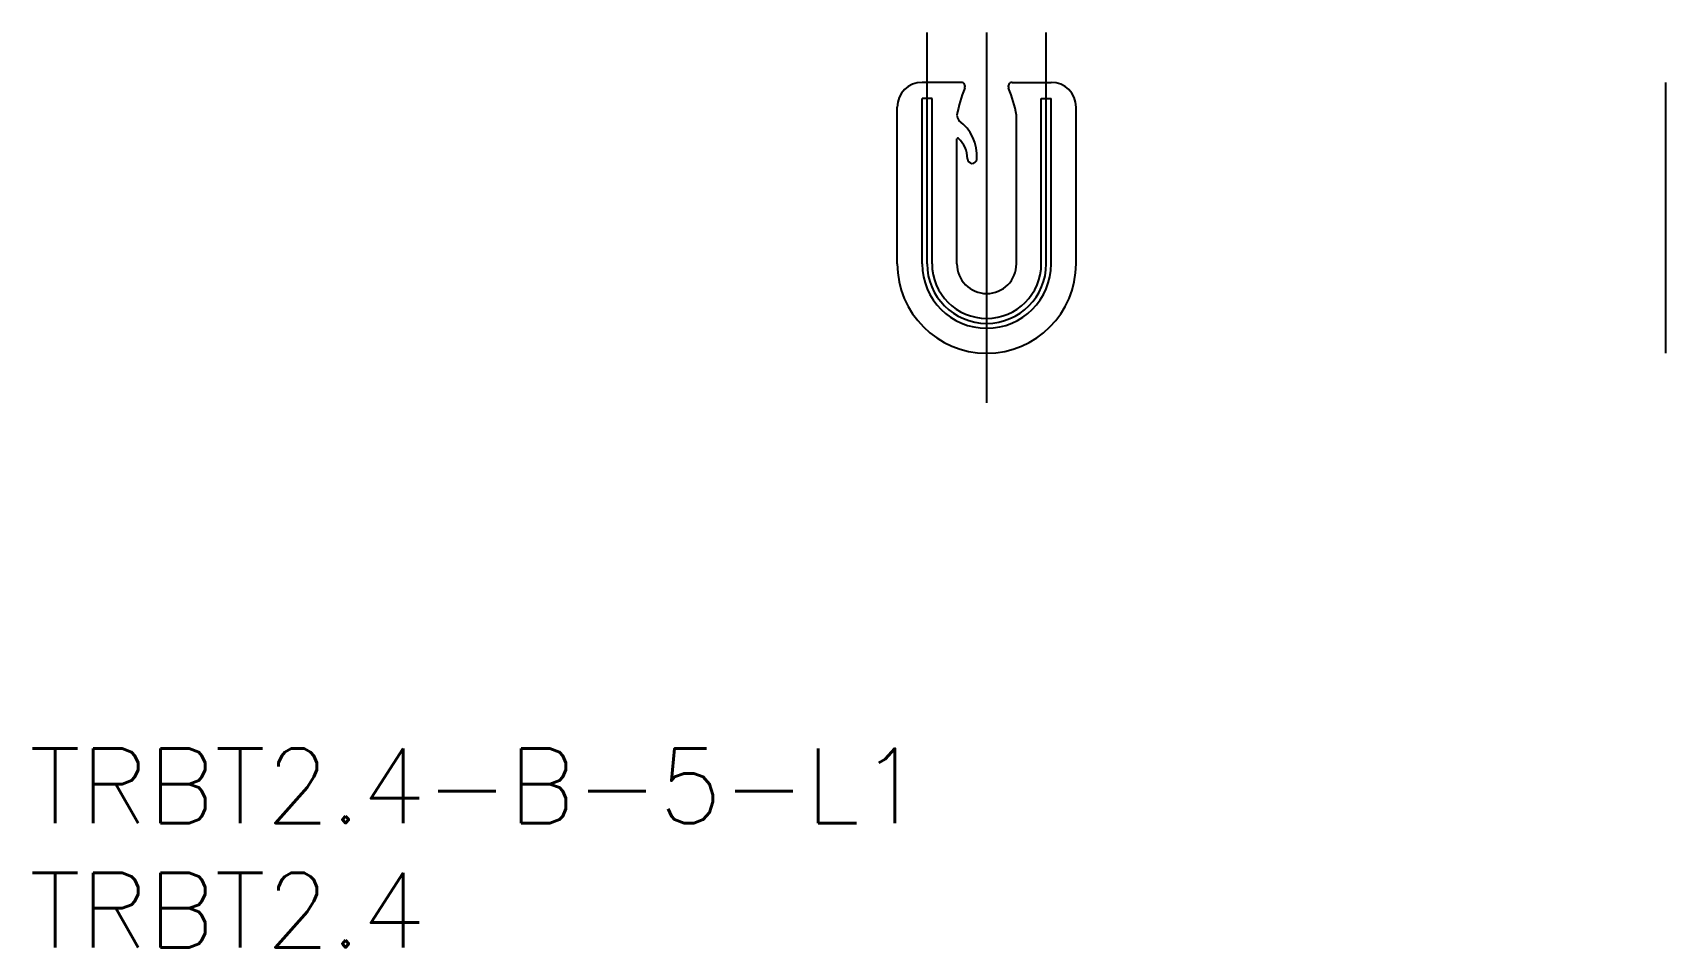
# Model space of a CAD drawing. Extents: x -38 to 1027, y -27 to 10.
# Drawn here: x -38.4 to 27.3, y -26.9 to 9.9 of the extents above; entities that cross this region are included whole.
import ezdxf

# ---------------------------------------------------------------- set-up
doc = ezdxf.new("R2010")
doc.units = 0
doc.linetypes.add('CENTER', pattern=[50.8, 31.75, -6.35, 6.35, -6.35])
doc.layers.get('0').update_dxf_attribs({"linetype": 'CONTINUOUS'})
doc.layers.add('CENTER', color=1, linetype='CENTER')
doc.styles.get("Standard").update_dxf_attribs({"font": 'txt.shx', "height": 3, "bigfont": 'bigfont.shx'})

# ---------------------------------------------------------------- blocks, each defined once
blk = doc.blocks.new('*U5')
at = {"color": 7, "linetype": 'CONTINUOUS'}
blk.add_text('TRBT2.4-B-5-L1', height=3, dxfattribs=at).set_placement((-38.539, -21.917))
blk = doc.blocks.new('*U6')
at = {"color": 7, "linetype": 'CONTINUOUS'}
blk.add_text('TRBT2.4', height=3, dxfattribs=at).set_placement((-38.539, -26.917))

msp = doc.modelspace()

# ---------------------------------------------------------------- linework, layer by layer
at = {"color": 7, "linetype": 'CONTINUOUS'}
for p, q in [((-1.022, 7.9), (-2.6, 7.9)), ((1.022, 7.9), (2.6, 7.9)), ((27.324, 7.9), (27.324, -3)), ((-2.598, 0.598), (-2.598, 7.246)), ((-2.194, 7.246), (-2.592, 7.246)), ((-2.2, 0.6), (-2.2, 7.246)), ((2.194, 7.246), (2.592, 7.246)), ((2.2, 0.6), (2.2, 7.246)), ((2.598, 0.598), (2.598, 7.246)), ((-3.6, 0.6), (-3.6, 6.9)), ((1.2, 0.6), (1.2, 6.58)), ((3.6, 0.6), (3.6, 6.9)), ((-1.2, 0.6), (-1.2, 5.629))]:
    msp.add_line(p, q, dxfattribs=at)
for centre, radius, start, end in [((-2.6, 6.9), 1, 90, 180), ((-1.035, 7.736), 0.165, 335.29715, 85.46796), ((1.035, 7.736), 0.165, 94.53204, 204.70285), ((2.6, 6.9), 1, 0, 90), ((4.368, 5.555), 5.661, 158.10482, 169.57053), ((-4.368, 5.555), 5.661, 10.42947, 21.89518), ((-0.87, 6.58), 0.33, 180, 220.71511), ((-2.141, 4.945), 1.749, 355.68601, 54.29609), ((-1.167, 5.623), 0.033, 35.66522, 180), ((-1.854, 4.83), 1.081, 359.85258, 48.68729), ((-0.584, 4.827), 0.188, 179.85258, 355.68601), ((0, 0.6), 3.6, 180, 0), ((0, 0.598), 2.598, 180, 0), ((0, 0.6), 2.2, 180, 0), ((0, 0.6), 1.2, 180, 0)]:
    msp.add_arc(centre, radius, start, end, dxfattribs=at)
at = {"layer": 'CENTER', "color": 1, "linetype": 'CENTER'}
for p, q in [((-2.4, 0.6), (-2.4, 9.9)), ((0, -5), (0, 9.9)), ((2.4, 0.6), (2.4, 9.9))]:
    msp.add_line(p, q, dxfattribs=at)
msp.add_arc((0, 0.6), 2.4, 180, 0, dxfattribs=at)

# ---------------------------------------------------------------- block references
at = {"color": 7, "linetype": 'CONTINUOUS'}
for name in ['*U5', '*U6']:
    msp.add_blockref(name, (0, 0), dxfattribs=at)

doc.saveas('drawing.dxf')
